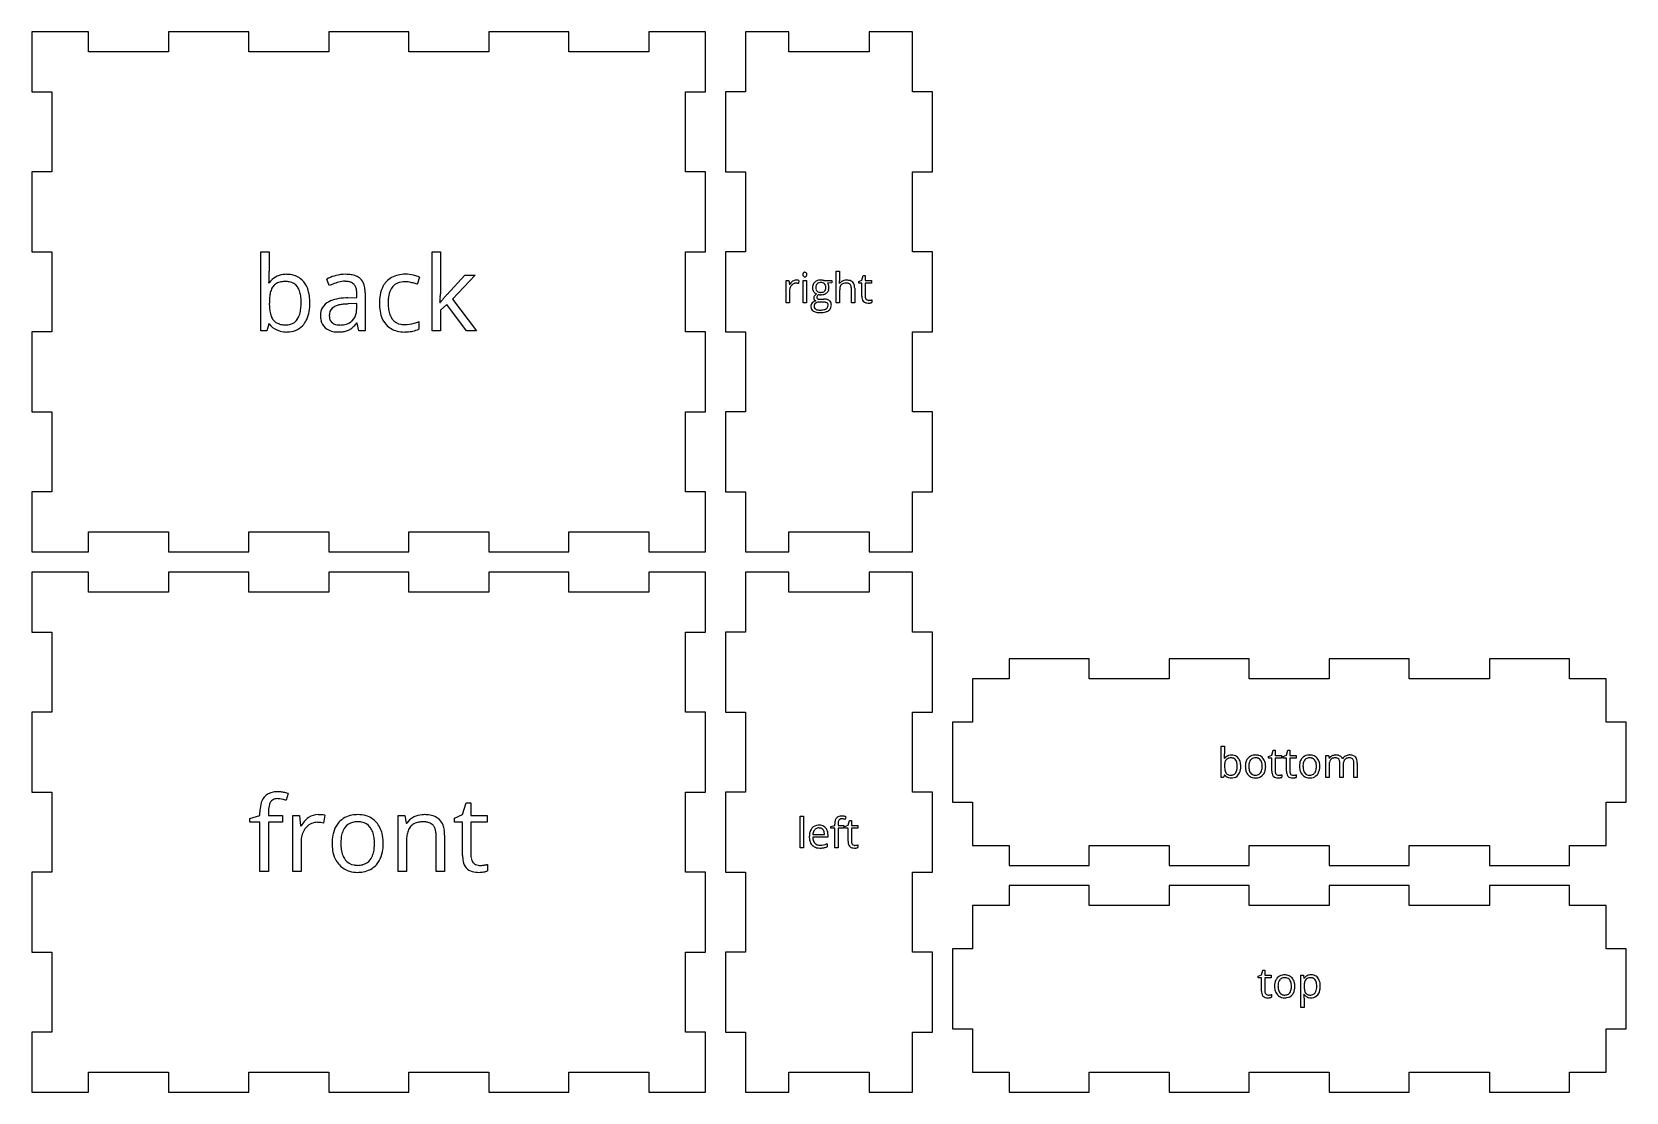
# Model space of a CAD drawing. Header units: millimetres. Extents: x 0 to 239, y 3 to 162.
import ezdxf

# ---------------------------------------------------------------- set-up
doc = ezdxf.new("R2010")
doc.units = ezdxf.units.MM

msp = doc.modelspace()

# ---------------------------------------------------------------- linework, layer by layer
at = {"layer": 'back_labelLayer'}
for p, q in [((34.33, 117.15), (34.33, 129)), ((34.33, 129), (35.59, 129)), ((35.59, 129), (35.59, 126.12)), ((59.99, 117.15), (59.99, 129)), ((59.99, 129), (61.24, 129)), ((61.24, 129), (61.24, 122.72)), ((35.53, 124.39), (35.59, 124.39)), ((44.59, 123.95), (44.2, 124.92)), ((58.13, 125.22), (57.74, 124.14)), ((62.24, 122.64), (64.93, 125.5)), ((66.44, 125.5), (63.05, 121.94)), ((64.93, 125.5), (66.44, 125.5)), ((47.31, 122.11), (48.73, 122.15)), ((48.73, 122.15), (48.73, 122.67)), ((49.96, 122.85), (49.96, 117.15)), ((63.05, 121.94), (66.67, 117.15)), ((48.69, 121.26), (47.43, 121.2)), ((48.69, 120.5), (48.69, 121.26)), ((61.18, 121.42), (61.24, 121.42)), ((62.19, 121.1), (61.24, 120.27)), ((61.24, 120.27), (61.24, 117.15)), ((65.14, 117.15), (62.19, 121.1)), ((35.24, 117.15), (34.33, 117.15)), ((35.5, 118.22), (35.24, 117.15)), ((35.59, 118.22), (35.5, 118.22)), ((48.77, 118.34), (48.71, 118.34)), ((49.02, 117.15), (48.77, 118.34)), ((49.96, 117.15), (49.02, 117.15)), ((58.01, 118.55), (58.01, 117.43)), ((61.24, 117.15), (59.99, 117.15)), ((66.67, 117.15), (65.14, 117.15))]:
    msp.add_line(p, q, dxfattribs=at)
for centre, radius, start, end in [((19.79, 125.63), 15.8, 355.4715, 355.6527), ((16.57, 125.85), 19.02, 355.7238, 358.1259), ((9.23, 126.1), 26.36, 358.1123, 0.0485), ((37.95, 122.74), 2.87, 95.1835, 145.1109), ((37.74, 122.35), 2.2, 100.4469, 119.6701), ((38, 121.02), 3.55, 89.5732, 100.7324), ((38.2, 121.32), 4.32, 89.8743, 96.8145), ((38.05, 121.65), 2.92, 78.6781, 90.375), ((38.25, 121.77), 3.86, 74.2393, 90.5624), ((38.3, 122.71), 1.84, 35.5408, 79.8011), ((38.51, 122.71), 2.89, 38.5631, 74.067), ((37.85, 122.2), 3.73, 16.4709, 38.4075), ((46.97, 119.79), 5.83, 106.3569, 118.335), ((47.47, 118.43), 6.21, 103.6227, 112.432), ((47.22, 119.02), 6.64, 104.5163, 106.5489), ((47.03, 119.78), 5.86, 90.0714, 104.6521), ((46.98, 120.48), 4.12, 90.4485, 103.7666), ((46.96, 121.47), 3.12, 83.6507, 90.1753), ((47.06, 120.3), 5.34, 81.568, 90.3249), ((47.09, 122.52), 2.07, 70.5716, 83.9929), ((47.36, 123.25), 1.28, 42.7296, 71.038), ((47.37, 122.31), 3.31, 68.2274, 81.7494), ((47.8, 123.38), 2.15, 47.8683, 68.2934), ((47.87, 123.52), 2, 19.2331, 46.6741), ((55.73, 122.21), 3.49, 138.655, 152.6854), ((55.55, 122.33), 3.27, 101.4913, 138.3134), ((55.69, 122.39), 2.12, 114.4266, 161.6633), ((55.89, 121.73), 2.8, 88.7194, 112.5668), ((55.95, 120.69), 4.96, 89.5892, 102.1788), ((55.95, 121.73), 2.8, 87.675, 89.9748), ((55.98, 119.94), 5.71, 77.7702, 89.9475), ((55.91, 120.91), 3.62, 81.691, 87.5079), ((55.68, 119.33), 5.22, 77.2999, 81.7345), ((55.37, 117.86), 6.72, 74.7802, 77.4497), ((55.67, 118.92), 5.63, 68.3294, 74.8831), ((55.87, 119.35), 6.31, 74.6797, 77.9578), ((56.45, 121.46), 4.12, 70.0946, 74.7386), ((57.01, 122.98), 2.5, 63.5034, 70.1862), ((57.27, 123.53), 1.89, 62.9288, 63.1875), ((42.41, 121.49), 6.81, 171.0668, 177.8457), ((39.59, 121.94), 3.96, 160.8927, 171.2334), ((37.9, 122.54), 2.16, 143.3382, 161.256), ((37.5, 122.81), 1.68, 120.1403, 142.4249), ((38.09, 122.56), 2.1, 32.7036, 35.5241), ((37.53, 122.23), 2.75, 15.778, 32.0151), ((35.71, 121.7), 4.64, 6.1649, 16.0396), ((32.9, 121.38), 7.47, 359.7681, 6.3095), ((35.95, 121.6), 5.71, 5.1339, 16.7973), ((33.56, 121.35), 8.12, 359.8779, 5.4093), ((46.55, 117.54), 4.48, 101.3568, 117.0799), ((48.3, 116.34), 8.47, 112.2122, 115.9641), ((47.43, 113.43), 8.68, 92.4696, 101.7065), ((47.68, 109.76), 12.35, 91.7164, 92.9095), ((47.24, 123.19), 1.41, 20.4094, 41.4479), ((46.47, 122.89), 2.24, 7.8273, 20.6042), ((45.09, 122.69), 3.63, 359.6933, 8.0036), ((46.7, 123.08), 3.24, 6.3379, 19.6815), ((44.98, 122.86), 4.98, 359.8027, 6.6584), ((59.08, 121.32), 6.98, 169.8979, 180.3689), ((56.65, 121.77), 4.51, 153.0875, 170.1051), ((60.4, 121.31), 6.99, 174.531, 180.1549), ((57.67, 121.61), 4.25, 160.1418, 175.1368), ((20.13, 124.3), 41.15, 356.033, 356.6442), ((36.45, 123.35), 24.81, 356.6325, 357.491), ((46.26, 122.92), 14.98, 357.5041, 358.3307), ((52.81, 122.73), 8.43, 358.274, 359.8927), ((71.34, 114.02), 12.52, 140.4331, 142.3366), ((76.53, 109.75), 19.25, 139.2799, 140.4703), ((82.54, 104.58), 27.17, 138.3418, 139.2877), ((45.34, 121.34), 9.74, 177.6177, 180.0425), ((43.95, 121.3), 8.36, 179.7763, 185.7075), ((40.66, 120.96), 5.05, 185.5925, 194.2051), ((38.55, 120.41), 2.87, 193.943, 208.0219), ((37.37, 120.5), 2.9, 326.7105, 343.6662), ((35.68, 121.02), 4.67, 343.4172, 353.6369), ((33.12, 121.32), 7.25, 353.4935, 0.2206), ((36.85, 120.85), 4.79, 335.8306, 350.8255), ((34.27, 121.29), 7.41, 350.6563, 0.338), ((45.45, 119.55), 2.19, 115.4905, 182.3568), ((46.59, 119.45), 2, 171.2122, 180.2058), ((45.95, 119.58), 1.35, 120.9734, 172.418), ((46.28, 119.08), 1.94, 113.5887, 121.6805), ((46.74, 117.96), 3.16, 102.7995, 113.2433), ((47.31, 115.55), 5.64, 96.3545, 102.9953), ((47.73, 111.92), 9.28, 91.8565, 96.4478), ((46.54, 120.21), 2.12, 314.1892, 347.427), ((45.48, 120.47), 3.21, 346.9178, 0.2824), ((44.69, 120.5), 4, 359.818, 0.001), ((59.75, 121.26), 7.65, 179.9388, 183.9815), ((57.69, 121.08), 5.58, 183.5914, 196.354), ((55.85, 120.52), 3.66, 196.0167, 221.1349), ((59.53, 121.25), 6.12, 179.7041, 188.0744), ((57.33, 120.93), 3.89, 187.9315, 200.3885), ((56.14, 120.49), 2.62, 200.4183, 216.6393), ((8.96, 125.06), 52.35, 356.0207, 356.0553), ((67.35, 117.1), 7.49, 142.3234, 144.7075), ((37.87, 119.85), 2.8, 215.585, 245.8362), ((37.69, 119.98), 1.91, 208.5537, 217.5605), ((37.62, 119.95), 1.83, 218.1691, 253.8047), ((38.08, 120.35), 3.34, 245.9802, 255.5456), ((37.96, 121), 2.94, 253.1382, 266.8483), ((38.19, 120.83), 3.84, 255.7755, 270.3185), ((38.06, 122.12), 4.07, 266.3776, 270.051), ((38.09, 120.58), 2.52, 269.3869, 285.8631), ((38.42, 120), 2.99, 274.064, 321.4081), ((38.28, 119.9), 1.82, 286.0163, 326.8497), ((37.99, 120.36), 3.55, 321.3162, 335.5436), ((46.45, 119.43), 3.18, 179.5457, 192.6949), ((45.37, 119.17), 2.08, 192.0828, 227.4521), ((45.43, 119.25), 2.18, 227.7689, 237.805), ((45.62, 119.59), 2.56, 238.3273, 258.9184), ((46.4, 119.43), 1.81, 179.5266, 192.7787), ((45.78, 119.28), 1.18, 192.3265, 222.058), ((45.74, 119.25), 1.13, 222.5805, 229.2548), ((45.89, 119.45), 1.38, 229.7837, 254.2724), ((46.1, 120.13), 2.09, 253.9397, 266.4534), ((46.16, 120.89), 2.84, 266.0783, 270.059), ((46.19, 121.52), 3.48, 269.5792, 282.0414), ((46.29, 119.95), 2.92, 281.2979, 293.7314), ((46.45, 120.4), 2.33, 281.7121, 306.4594), ((46.5, 119.4), 2.33, 294.3932, 304.7372), ((46.56, 120.21), 2.11, 306.9881, 313.856), ((45.88, 120.28), 3.41, 304.8486, 314.8531), ((44.6, 121.59), 5.24, 314.7445, 321.7072), ((55.48, 120.25), 3.2, 221.7976, 256.8021), ((55.64, 120.13), 2.01, 216.9695, 261.3103), ((55.86, 121.72), 4.73, 256.4244, 270.489), ((55.86, 121.16), 3.06, 260.1359, 270.2692), ((55.85, 123.4), 5.29, 270.2658, 286.2891), ((56.01, 122.31), 5.3, 272.5981, 282.1878), ((56.38, 120.64), 3.6, 282.0344, 296.9455), ((55.52, 124.6), 6.54, 286.0461, 292.3654), ((38.22, 121.29), 4.29, 269.9226, 275.5481), ((45.89, 120.88), 3.88, 258.672, 270.4047), ((45.92, 122.69), 5.69, 269.9539, 273.1491), ((46.01, 121.3), 4.3, 272.9335, 281.4139), ((55.9, 123.93), 6.93, 269.9655, 272.8643)]:
    msp.add_arc(centre, radius, start, end, dxfattribs=at)
at = {"layer": 'back_outsideCutPath'}
for p, q in [((0, 162), (0, 153)), ((8.5, 162), (0, 162)), ((8.5, 159), (8.5, 162)), ((32.5, 162), (20.5, 162)), ((20.5, 162), (20.5, 159)), ((32.5, 159), (32.5, 162)), ((56.5, 162), (44.5, 162)), ((44.5, 162), (44.5, 159)), ((56.5, 159), (56.5, 162)), ((80.5, 162), (68.5, 162)), ((68.5, 162), (68.5, 159)), ((80.5, 159), (80.5, 162)), ((101, 162), (92.5, 162)), ((92.5, 162), (92.5, 159)), ((101, 153), (101, 162)), ((20.5, 159), (8.5, 159)), ((44.5, 159), (32.5, 159)), ((68.5, 159), (56.5, 159)), ((92.5, 159), (80.5, 159)), ((0, 153), (3, 153)), ((3, 153), (3, 141)), ((98, 141), (98, 153)), ((98, 153), (101, 153)), ((3, 141), (0, 141)), ((0, 141), (0, 129)), ((101, 141), (98, 141)), ((101, 129), (101, 141)), ((0, 129), (3, 129)), ((3, 129), (3, 117)), ((98, 117), (98, 129)), ((98, 129), (101, 129)), ((3, 117), (0, 117)), ((0, 117), (0, 105)), ((101, 117), (98, 117)), ((101, 105), (101, 117)), ((0, 105), (3, 105)), ((3, 105), (3, 93)), ((98, 93), (98, 105)), ((98, 105), (101, 105)), ((3, 93), (0, 93)), ((0, 93), (0, 84)), ((101, 93), (98, 93)), ((101, 84), (101, 93)), ((8.5, 84), (8.5, 87)), ((8.5, 87), (20.5, 87)), ((20.5, 87), (20.5, 84)), ((32.5, 84), (32.5, 87)), ((32.5, 87), (44.5, 87)), ((44.5, 87), (44.5, 84)), ((56.5, 84), (56.5, 87)), ((56.5, 87), (68.5, 87)), ((68.5, 87), (68.5, 84)), ((80.5, 84), (80.5, 87)), ((80.5, 87), (92.5, 87)), ((92.5, 87), (92.5, 84)), ((0, 84), (8.5, 84)), ((20.5, 84), (32.5, 84)), ((44.5, 84), (56.5, 84)), ((68.5, 84), (80.5, 84)), ((92.5, 84), (101, 84))]:
    msp.add_line(p, q, dxfattribs=at)
at = {"layer": 'bottom_labelLayer'}
for p, q in [((178.3, 50.18), (178.3, 54.89)), ((178.3, 54.89), (178.8, 54.89)), ((178.78, 53.05), (178.8, 53.05)), ((178.8, 54.89), (178.8, 53.74)), ((185.41, 53.34), (185.88, 53.55)), ((185.41, 53.1), (185.41, 53.34)), ((185.88, 53.1), (185.41, 53.1)), ((185.88, 53.55), (186.09, 54.26)), ((185.88, 51.13), (185.88, 53.1)), ((186.09, 54.26), (186.38, 54.26)), ((186.38, 54.26), (186.38, 53.49)), ((186.38, 53.49), (187.35, 53.49)), ((187.35, 53.1), (186.38, 53.1)), ((186.38, 53.1), (186.38, 51.15)), ((187.35, 53.49), (187.35, 53.1)), ((187.59, 53.34), (188.07, 53.55)), ((187.59, 53.1), (187.59, 53.34)), ((188.07, 53.1), (187.59, 53.1)), ((188.07, 53.55), (188.28, 54.26)), ((188.07, 51.13), (188.07, 53.1)), ((188.28, 54.26), (188.57, 54.26)), ((188.57, 54.26), (188.57, 53.49)), ((188.57, 53.49), (189.54, 53.49)), ((189.54, 53.1), (188.57, 53.1)), ((188.57, 53.1), (188.57, 51.15)), ((189.54, 53.49), (189.54, 53.1)), ((193.97, 50.18), (193.97, 53.49)), ((193.97, 53.49), (194.38, 53.49)), ((194.38, 53.49), (194.46, 53.04)), ((194.46, 53.04), (194.48, 53.04)), ((196.48, 52.99), (196.5, 52.99)), ((178.77, 50.6), (178.66, 50.18)), ((178.8, 50.6), (178.77, 50.6)), ((187.37, 50.59), (187.37, 50.21)), ((189.56, 50.59), (189.56, 50.21)), ((194.47, 51.92), (194.47, 50.18)), ((196.08, 50.18), (196.08, 52.33)), ((196.58, 52.03), (196.58, 50.18)), ((198.2, 50.18), (198.2, 52.33)), ((198.7, 52.34), (198.7, 50.18)), ((178.66, 50.18), (178.3, 50.18)), ((194.47, 50.18), (193.97, 50.18)), ((196.58, 50.18), (196.08, 50.18)), ((198.7, 50.18), (198.2, 50.18))]:
    msp.add_line(p, q, dxfattribs=at)
for centre, radius, start, end in [((171.24, 53.63), 7.56, 355.7239, 358.1259), ((172.54, 53.55), 6.26, 355.4714, 355.6531), ((168.33, 53.73), 10.48, 358.1123, 0.0484), ((179.74, 52.4), 1.14, 95.1835, 145.1109), ((180.39, 52.08), 1.57, 160.8926, 171.2335), ((179.72, 52.32), 0.86, 143.3382, 161.256), ((179.56, 52.42), 0.668, 120.1403, 142.4249), ((179.66, 52.24), 0.874, 100.4469, 119.6701), ((179.76, 51.71), 1.41, 89.5731, 100.7324), ((179.84, 51.83), 1.72, 89.8744, 96.8146), ((179.78, 51.96), 1.16, 78.6782, 90.375), ((179.86, 52.01), 1.54, 74.2393, 90.5624), ((179.88, 52.38), 0.733, 35.5408, 79.8011), ((179.96, 52.38), 1.15, 38.5631, 74.0671), ((179.8, 52.32), 0.833, 32.7028, 35.5249), ((179.57, 52.2), 1.09, 15.7779, 32.0152), ((179.7, 52.18), 1.48, 16.4709, 38.4075), ((178.95, 51.94), 2.27, 5.1339, 16.7973), ((183.64, 52.03), 1.71, 150.7112, 169.4696), ((183.36, 52.18), 1.39, 138.176, 150.2287), ((183.31, 52.21), 1.33, 99.1759, 137.9833), ((183.52, 52.18), 1.04, 142.9026, 162.375), ((183.32, 52.31), 0.8, 103.4685, 142.3119), ((183.44, 51.6), 1.95, 89.7326, 100.076), ((183.42, 51.93), 1.2, 89.4806, 103.8805), ((183.44, 51.86), 1.27, 79.3453, 90.3175), ((183.46, 51.87), 1.69, 73.5222, 90.5692), ((183.54, 52.29), 0.827, 37.9578, 80.4006), ((183.56, 52.22), 1.32, 41.1446, 73.2134), ((183.37, 52.17), 1.03, 20.0257, 37.4351), ((183.37, 52.06), 1.56, 13.5014, 41.0704), ((191.76, 52.03), 1.71, 150.7112, 169.4696), ((191.48, 52.18), 1.39, 138.176, 150.2287), ((191.43, 52.21), 1.33, 99.1759, 137.9833), ((191.64, 52.18), 1.04, 142.9026, 162.375), ((191.44, 52.31), 0.8, 103.4685, 142.3119), ((191.56, 51.6), 1.95, 89.7326, 100.076), ((191.54, 51.93), 1.2, 89.4806, 103.8805), ((191.56, 51.86), 1.27, 79.3453, 90.3175), ((191.59, 51.87), 1.69, 73.5222, 90.5692), ((191.66, 52.29), 0.827, 37.9578, 80.4006), ((191.69, 52.22), 1.32, 41.1446, 73.2134), ((191.49, 52.17), 1.03, 20.0257, 37.4351), ((191.5, 52.06), 1.56, 13.5014, 41.0704), ((195.33, 52.54), 0.988, 117.121, 149.5423), ((195.98, 52.12), 1.49, 161.0235, 171.4469), ((195.36, 52.34), 0.843, 143.077, 161.3914), ((195.21, 52.44), 0.659, 123.7021, 142.3022), ((195.28, 52.33), 0.789, 101.1546, 123.0655), ((195.43, 52.36), 1.19, 93.8343, 117.5072), ((195.37, 51.88), 1.25, 89.5573, 101.4832), ((195.46, 52.11), 1.44, 89.9661, 94.2831), ((195.38, 51.95), 1.18, 85.5238, 90.0795), ((195.48, 51.91), 1.65, 77.5572, 90.5513), ((195.42, 52.29), 0.834, 72.3602, 85.9562), ((195.51, 52.58), 0.527, 41.0611, 72.8994), ((195.63, 52.57), 0.971, 52.7027, 78.0053), ((195.45, 52.54), 0.607, 20.7071, 40.0218), ((195.14, 52.42), 0.931, 7.9865, 20.795), ((195.69, 52.67), 0.858, 22.2098, 51.497), ((197.41, 52.47), 1.05, 119.4042, 150.1829), ((197.95, 52.16), 1.36, 160.8731, 172.5273), ((197.45, 52.33), 0.83, 140.9765, 161.1699), ((197.32, 52.43), 0.665, 122.3598, 140.2883), ((197.53, 52.29), 1.26, 118.2579, 120.0633), ((197.53, 52.28), 1.27, 95.8635, 117.9693), ((197.39, 52.3), 0.817, 101.0032, 121.784), ((197.49, 51.83), 1.29, 89.5621, 101.2962), ((197.57, 51.97), 1.59, 89.9198, 96.2618), ((197.5, 51.96), 1.17, 85.8145, 90.0685), ((197.59, 51.81), 1.75, 79.9361, 90.3804), ((197.53, 52.29), 0.834, 72.6396, 86.2568), ((197.63, 52.58), 0.529, 41.0409, 73.1792), ((197.7, 52.44), 1.11, 62.9724, 80.1665), ((197.56, 52.54), 0.607, 20.7071, 40.0218), ((197.26, 52.42), 0.931, 7.9865, 20.795), ((197.83, 52.69), 0.828, 44.229, 62.6229), ((197.79, 52.67), 0.865, 19.5612, 43.3161), ((197.26, 52.47), 1.43, 7.5042, 19.9645), ((196.39, 52.35), 2.3, 359.7107, 7.6907), ((182.68, 51.84), 3.87, 177.6177, 180.0425), ((182.13, 51.82), 3.32, 179.7763, 185.7076), ((179.71, 51.25), 1.11, 215.585, 245.8362), ((181.51, 51.9), 2.71, 171.0668, 177.8457), ((180.82, 51.69), 2.01, 185.5924, 194.2051), ((179.98, 51.47), 1.14, 193.9431, 208.0219), ((179.64, 51.3), 0.758, 208.5536, 217.5605), ((179.61, 51.29), 0.729, 218.169, 253.8047), ((179.79, 51.45), 1.33, 245.9802, 255.5456), ((179.74, 51.7), 1.17, 253.1382, 266.8483), ((179.78, 52.15), 1.62, 266.3776, 270.0509), ((179.79, 51.54), 1, 269.3869, 285.8631), ((179.93, 51.31), 1.19, 274.064, 321.4081), ((179.87, 51.27), 0.723, 286.0163, 326.8497), ((179.51, 51.51), 1.15, 326.7105, 343.6662), ((178.85, 51.98), 1.84, 6.1648, 16.0397), ((178.84, 51.71), 1.86, 343.4172, 353.6369), ((177.73, 51.86), 2.97, 359.7681, 6.3095), ((177.82, 51.83), 2.88, 353.4935, 0.2205), ((179.75, 51.45), 1.41, 321.3161, 335.5437), ((179.3, 51.64), 1.9, 335.8306, 350.8255), ((178.28, 51.82), 2.95, 350.6563, 0.3381), ((178, 51.84), 3.23, 359.8779, 5.4094), ((184.52, 51.85), 2.61, 169.2443, 180.3881), ((184.43, 51.83), 2.51, 179.7745, 189.0933), ((183.78, 51.72), 1.86, 188.9103, 205.3171), ((183.59, 51.64), 1.65, 205.6561, 208.4462), ((183.34, 51.49), 1.36, 207.7947, 238.6758), ((185.09, 51.85), 2.66, 173.0086, 180.2464), ((184.98, 51.82), 2.54, 179.706, 187.9161), ((184.13, 51.97), 1.69, 162.0653, 173.1675), ((184.05, 51.69), 1.6, 187.7639, 200.0977), ((183.53, 51.5), 1.05, 200.0846, 216.9132), ((183.36, 51.52), 1.4, 238.8115, 253.2429), ((183.35, 51.37), 0.824, 217.3009, 261.7099), ((183.43, 51.78), 1.25, 260.5032, 270.2477), ((183.45, 51.7), 1.17, 269.4482, 284.7256), ((183.54, 51.36), 0.812, 284.5662, 322.6334), ((183.56, 51.47), 1.34, 278.8959, 317.9979), ((183.33, 51.52), 1.08, 323.009, 342.639), ((182.85, 51.98), 1.58, 7.744, 20.069), ((182.71, 51.72), 1.73, 342.3615, 353.7538), ((181.94, 51.85), 2.51, 359.7076, 7.8973), ((181.8, 51.83), 2.65, 353.5363, 0.2014), ((183.51, 51.51), 1.4, 318.144, 329.7567), ((183.24, 51.65), 1.7, 330.2507, 349.4116), ((182.64, 51.87), 2.32, 1.1278, 13.88), ((182.37, 51.82), 2.6, 349.1762, 0.3863), ((182.01, 51.84), 2.95, 359.9919, 1.542), ((187.46, 51.11), 1.58, 179.3551, 192.8478), ((186.67, 50.9), 0.76, 190.3818, 253.8772), ((187.4, 51.14), 1.01, 179.6417, 189.7505), ((187.04, 51.08), 0.649, 189.548, 205.7873), ((186.89, 51.01), 0.487, 206.1294, 221.4084), ((186.88, 51), 0.467, 221.5949, 262.3505), ((186.91, 51.2), 0.672, 261.3265, 270.1914), ((186.92, 52.18), 1.65, 269.8804, 278.3028), ((186.94, 52.05), 1.52, 278.4155, 279.0077), ((186.75, 53.23), 2.72, 278.9588, 280.5106), ((186.93, 52.29), 1.76, 280.4848, 282.6268), ((187.08, 51.6), 1.05, 282.5879, 285.5794), ((187.16, 50.65), 0.494, 287.9888, 295.3048), ((187.16, 51.32), 0.76, 285.7259, 286.2542), ((189.65, 51.11), 1.58, 179.3551, 192.8478), ((188.86, 50.9), 0.76, 190.3818, 253.8772), ((189.58, 51.14), 1.01, 179.6417, 189.7505), ((189.23, 51.08), 0.649, 189.548, 205.7873), ((189.08, 51.01), 0.487, 206.1294, 221.4084), ((189.06, 51), 0.467, 221.5949, 262.3505), ((189.1, 51.2), 0.672, 261.3265, 270.1914), ((189.11, 52.18), 1.65, 269.8804, 278.3028), ((189.12, 52.05), 1.52, 278.4155, 279.0077), ((188.94, 53.23), 2.72, 278.9588, 280.5106), ((189.12, 52.29), 1.76, 280.4848, 282.6268), ((189.27, 51.6), 1.05, 282.5879, 285.5794), ((189.35, 50.65), 0.494, 287.9888, 295.3048), ((189.35, 51.32), 0.76, 285.7259, 286.2542), ((192.65, 51.85), 2.61, 169.2443, 180.3881), ((192.55, 51.83), 2.51, 179.7745, 189.0933), ((191.91, 51.72), 1.86, 188.9103, 205.3171), ((191.71, 51.64), 1.65, 205.6561, 208.4462), ((191.47, 51.49), 1.36, 207.7947, 238.6758), ((193.21, 51.85), 2.66, 173.0086, 180.2464), ((193.1, 51.82), 2.54, 179.706, 187.9161), ((192.25, 51.97), 1.69, 162.0653, 173.1675), ((192.17, 51.69), 1.6, 187.7639, 200.0977), ((191.66, 51.5), 1.05, 200.0846, 216.9132), ((191.48, 51.52), 1.4, 238.8115, 253.2429), ((191.47, 51.37), 0.824, 217.3009, 261.7099), ((191.56, 51.78), 1.25, 260.5032, 270.2477), ((191.57, 51.7), 1.17, 269.4482, 284.7256), ((191.66, 51.36), 0.812, 284.5662, 322.6334), ((191.68, 51.47), 1.34, 278.8959, 317.9979), ((191.45, 51.52), 1.08, 323.009, 342.639), ((190.98, 51.98), 1.58, 7.744, 20.069), ((190.83, 51.72), 1.73, 342.3615, 353.7538), ((190.06, 51.85), 2.51, 359.7076, 7.8973), ((189.92, 51.83), 2.65, 353.5363, 0.2014), ((191.63, 51.51), 1.4, 318.144, 329.7567), ((191.36, 51.65), 1.7, 330.2507, 349.4116), ((190.77, 51.87), 2.32, 1.1278, 13.88), ((190.49, 51.82), 2.6, 349.1762, 0.3863), ((190.14, 51.84), 2.95, 359.9919, 1.542), ((197, 51.96), 2.53, 171.3043, 178.3501), ((197.97, 51.92), 3.5, 178.0977, 180.0253), ((194.6, 52.34), 1.48, 359.6948, 8.1472), ((198.79, 52.04), 2.21, 172.3776, 180.1829), ((199.35, 52.03), 2.77, 179.8933, 180.0001), ((196.71, 52.34), 1.48, 359.6948, 8.1472), ((179.84, 51.64), 1.52, 255.7756, 270.3185), ((179.85, 51.82), 1.7, 269.9226, 275.5481), ((183.41, 51.73), 1.61, 253.5437, 270.4183), ((183.43, 52.07), 1.95, 269.7503, 279.8033), ((186.82, 51.43), 1.31, 253.7848, 270.8852), ((186.84, 51.4), 1.29, 270.0032, 270.7614), ((186.84, 51.68), 1.57, 270.8932, 275.5485), ((186.78, 52.29), 2.18, 275.5262, 279.2939), ((186.83, 51.99), 1.88, 279.1859, 280.115), ((186.91, 51.54), 1.41, 280.0071, 283.3736), ((187.04, 51.01), 0.874, 283.307, 288.1198), ((189.01, 51.43), 1.31, 253.7848, 270.8852), ((189.03, 51.4), 1.29, 270.0032, 270.7614), ((189.03, 51.68), 1.57, 270.8932, 275.5485), ((188.97, 52.29), 2.18, 275.5262, 279.2939), ((189.02, 51.99), 1.88, 279.1859, 280.115), ((189.1, 51.54), 1.41, 280.0071, 283.3736), ((189.23, 51.01), 0.874, 283.307, 288.1198), ((191.54, 51.73), 1.61, 253.5437, 270.4183), ((191.56, 52.07), 1.95, 269.7503, 279.8033)]:
    msp.add_arc(centre, radius, start, end, dxfattribs=at)
at = {"layer": 'bottom_outsideCutPath'}
for p, q in [((158.5, 68), (146.5, 68)), ((146.5, 68), (146.5, 65)), ((158.5, 65), (158.5, 68)), ((182.5, 68), (170.5, 68)), ((170.5, 68), (170.5, 65)), ((182.5, 65), (182.5, 68)), ((206.5, 68), (194.5, 68)), ((194.5, 68), (194.5, 65)), ((206.5, 65), (206.5, 68)), ((230.5, 68), (218.5, 68)), ((218.5, 68), (218.5, 65)), ((230.5, 65), (230.5, 68)), ((141, 65), (141, 58.5)), ((146.5, 65), (141, 65)), ((170.5, 65), (158.5, 65)), ((194.5, 65), (182.5, 65)), ((218.5, 65), (206.5, 65)), ((236, 65), (230.5, 65)), ((236, 58.5), (236, 65)), ((141, 58.5), (138, 58.5)), ((138, 58.5), (138, 46.5)), ((239, 58.5), (236, 58.5)), ((239, 46.5), (239, 58.5)), ((138, 46.5), (141, 46.5)), ((141, 46.5), (141, 40)), ((236, 40), (236, 46.5)), ((236, 46.5), (239, 46.5)), ((141, 40), (146.5, 40)), ((146.5, 40), (146.5, 37)), ((158.5, 37), (158.5, 40)), ((158.5, 40), (170.5, 40)), ((170.5, 40), (170.5, 37)), ((182.5, 37), (182.5, 40)), ((182.5, 40), (194.5, 40)), ((194.5, 40), (194.5, 37)), ((206.5, 37), (206.5, 40)), ((206.5, 40), (218.5, 40)), ((218.5, 40), (218.5, 37)), ((230.5, 37), (230.5, 40)), ((230.5, 40), (236, 40)), ((146.5, 37), (158.5, 37)), ((170.5, 37), (182.5, 37)), ((194.5, 37), (206.5, 37)), ((218.5, 37), (230.5, 37))]:
    msp.add_line(p, q, dxfattribs=at)
at = {"layer": 'front_labelLayer'}
for p, q in [((38.43, 47.78), (38.1, 46.76)), ((64.56, 44.61), (65.09, 46.39)), ((65.09, 46.39), (65.82, 46.39)), ((65.82, 46.39), (65.82, 44.46)), ((32.69, 44.05), (34.19, 44.5)), ((32.69, 43.47), (32.69, 44.05)), ((34.19, 43.47), (32.69, 43.47)), ((34.19, 44.5), (34.19, 44.97)), ((34.19, 36.11), (34.19, 43.47)), ((35.45, 45), (35.45, 44.46)), ((35.45, 44.46), (37.58, 44.46)), ((37.58, 43.47), (35.45, 43.47)), ((35.45, 43.47), (35.45, 36.11)), ((37.58, 44.46), (37.58, 43.47)), ((39.1, 36.11), (39.1, 44.46)), ((39.1, 44.46), (40.14, 44.46)), ((40.14, 44.46), (40.29, 42.91)), ((43.91, 44.52), (43.73, 43.34)), ((54.89, 36.11), (54.89, 44.46)), ((54.89, 44.46), (55.92, 44.46)), ((55.92, 44.46), (56.13, 43.31)), ((56.13, 43.31), (56.19, 43.31)), ((63.36, 44.08), (64.56, 44.61)), ((63.36, 43.47), (63.36, 44.08)), ((64.56, 43.47), (63.36, 43.47)), ((64.56, 38.51), (64.56, 43.47)), ((65.82, 44.46), (68.24, 44.46)), ((68.24, 43.47), (65.82, 43.47)), ((65.82, 43.47), (65.82, 38.56)), ((68.24, 44.46), (68.24, 43.47)), ((40.29, 42.91), (40.35, 42.91)), ((60.6, 36.11), (60.6, 41.51)), ((61.87, 41.55), (61.87, 36.11)), ((40.37, 40.59), (40.37, 36.11)), ((56.16, 40.49), (56.16, 36.11)), ((35.45, 36.11), (34.19, 36.11)), ((40.37, 36.11), (39.1, 36.11)), ((56.16, 36.11), (54.89, 36.11)), ((61.87, 36.11), (60.6, 36.11)), ((68.31, 37.15), (68.31, 36.18))]:
    msp.add_line(p, q, dxfattribs=at)
for centre, radius, start, end in [((36.51, 45.79), 2.22, 98.2552, 139.6203), ((36.85, 44.2), 3.84, 89.6697, 99.9314), ((36.86, 43.97), 4.07, 81.5641, 89.7017), ((36.57, 41.98), 6.09, 75.974, 81.6565), ((36.08, 39.94), 8.19, 73.2964, 76.0946), ((39.31, 45.03), 5.12, 167.5776, 180.6587), ((36.9, 45.59), 2.65, 141.7434, 168.2322), ((39.79, 45.07), 4.33, 171.6527, 178.4384), ((38.06, 45.33), 2.58, 161.8437, 171.7847), ((36.99, 45.69), 1.46, 145.0688, 162.1802), ((36.68, 45.89), 1.1, 102.7677, 144.338), ((36.84, 45.3), 1.71, 89.4859, 103.4198), ((36.84, 44.28), 2.72, 83.0761, 89.7927), ((36.68, 42.95), 4.06, 76.5183, 83.0217), ((36.2, 40.93), 6.14, 71.9613, 76.5918), ((41.42, 45), 5.97, 178.1973, 180.0231), ((44.07, 40.81), 4.27, 139.4139, 150.6033), ((43.3, 41.47), 3.26, 124.2322, 139.4161), ((42.8, 41.27), 2.19, 89.6335, 137.0881), ((42.9, 42.09), 2.52, 89.6797, 124.4406), ((42.82, 40.49), 2.97, 87.3438, 89.9659), ((42.92, 38.8), 5.8, 84.9923, 90.1281), ((42.76, 39.58), 3.88, 81.5885, 87.1917), ((42.52, 37.91), 5.57, 77.4454, 81.6361), ((43.06, 40.37), 4.24, 78.4892, 85.0266), ((48.63, 41.14), 3.49, 138.176, 150.2287), ((48.51, 41.23), 3.34, 99.1759, 137.9833), ((48.54, 41.49), 2.01, 103.4685, 142.3119), ((48.84, 39.7), 4.91, 89.7326, 100.076), ((48.79, 40.53), 3.01, 89.4806, 103.8805), ((48.84, 40.35), 3.19, 79.3454, 90.3175), ((48.9, 40.36), 4.25, 73.5223, 90.5692), ((49.08, 41.43), 2.08, 37.9578, 80.4006), ((49.15, 41.27), 3.31, 41.1446, 73.2134), ((48.67, 40.86), 3.94, 13.5014, 41.0704), ((58.35, 41.94), 2.56, 116.9443, 147.6526), ((58.11, 41.66), 1.78, 118.5439, 139.1927), ((58.62, 41.5), 3.08, 115.8072, 117.6067), ((58.39, 41.13), 2.38, 100.1176, 118.1603), ((58.75, 41.18), 3.42, 94.3227, 115.5454), ((58.66, 39.71), 3.83, 89.5933, 100.3718), ((58.83, 40.47), 4.14, 89.9579, 94.7109), ((58.69, 40.18), 3.35, 84.0198, 90.151), ((58.87, 39.62), 4.99, 80.5585, 90.3538), ((58.82, 41.26), 2.27, 71.0828, 84.3691), ((59.1, 42.05), 1.43, 43.3791, 71.5386), ((59.18, 41.42), 3.16, 65.1094, 80.7638), ((59.03, 42.02), 1.5, 22.7025, 42.342), ((59.54, 42.23), 2.27, 46.5585, 64.8782), ((59.57, 42.32), 2.19, 19.3849, 45.5997), ((58.31, 41.84), 3.55, 6.9634, 19.8363), ((44.2, 40.59), 3.84, 173.6908, 180.0882), ((43.26, 40.74), 2.89, 138.9576, 174.5422), ((43.34, 40.66), 3, 135.6208, 138.8378), ((51.57, 40.33), 6.57, 169.2443, 180.3881), ((49.34, 40.78), 4.29, 150.7112, 169.4695), ((53, 40.32), 6.68, 173.0086, 180.2464), ((50.58, 40.63), 4.25, 162.0653, 173.1675), ((49.03, 41.14), 2.61, 142.9026, 162.375), ((48.65, 41.13), 2.6, 20.0257, 37.435), ((47.37, 40.65), 3.97, 7.744, 20.069), ((45.06, 40.32), 6.31, 359.7076, 7.8973), ((46.84, 40.38), 5.84, 1.1277, 13.88), ((62.13, 40.59), 5.97, 171.1766, 178.3218), ((64.26, 40.49), 8.1, 178.081, 180.0236), ((59.79, 40.96), 3.6, 159.9534, 171.3801), ((58.35, 41.5), 2.07, 140.1519, 160.3146), ((58.35, 41.74), 2.23, 8.4931, 22.658), ((57.03, 41.53), 3.57, 359.6714, 8.6877), ((56.35, 41.58), 5.52, 359.7631, 7.2116), ((51.33, 40.27), 6.33, 179.7745, 189.0933), ((49.7, 39.99), 4.68, 188.9102, 205.3171), ((52.72, 40.26), 6.4, 179.706, 187.9161), ((50.37, 39.92), 4.03, 187.7639, 200.0977), ((49.08, 39.45), 2.65, 200.0846, 216.9132), ((48.55, 39.48), 2.71, 323.0089, 342.639), ((47, 39.99), 4.35, 342.3616, 353.7538), ((44.7, 40.27), 6.66, 353.5363, 0.2014), ((48.34, 39.81), 4.29, 330.2507, 349.4117), ((46.14, 40.25), 6.53, 349.1762, 0.3863), ((45.25, 40.29), 7.42, 359.9919, 1.542), ((68.53, 38.46), 3.97, 179.3551, 192.8477), ((68.37, 38.55), 2.55, 179.6417, 189.7506), ((49.22, 39.79), 4.16, 205.656, 208.446), ((48.6, 39.41), 3.42, 207.7947, 238.6758), ((48.64, 39.49), 3.52, 238.8116, 253.2428), ((48.6, 39.11), 2.07, 217.3009, 261.7099), ((48.78, 40.02), 4.06, 253.5437, 270.4182), ((48.82, 40.16), 3.14, 260.5033, 270.2477), ((48.83, 40.87), 4.91, 269.7503, 279.8033), ((48.86, 39.95), 2.94, 269.4482, 284.7256), ((49.1, 39.09), 2.04, 284.5662, 322.6334), ((49.14, 39.36), 3.37, 278.8959, 317.9979), ((49.02, 39.46), 3.53, 318.144, 329.7566), ((66.54, 37.92), 1.91, 190.3818, 253.8772), ((67.47, 38.38), 1.63, 189.5479, 205.7874), ((67.1, 38.21), 1.23, 206.1295, 221.4084), ((66.93, 39.26), 3.3, 253.7848, 270.8853), ((67.06, 38.18), 1.17, 221.5949, 262.3505), ((67.16, 38.69), 1.69, 261.3267, 270.1913), ((66.98, 39.2), 3.24, 270.0032, 270.7607), ((66.96, 39.9), 3.94, 270.8932, 275.5484), ((67.17, 41.15), 4.15, 269.8803, 278.3029), ((66.81, 41.43), 5.48, 275.5261, 279.294), ((66.94, 40.69), 4.73, 279.1864, 280.1144), ((67.21, 40.83), 3.82, 278.4153, 279.0084), ((67.16, 39.54), 3.56, 280.0071, 283.3734), ((66.74, 43.81), 6.84, 278.959, 280.5105), ((67.47, 38.22), 2.2, 283.307, 288.1197), ((67.19, 41.42), 4.42, 280.4848, 282.6269), ((67.58, 39.69), 2.64, 282.5877, 285.5794), ((67.77, 37.31), 1.24, 287.9888, 295.3048), ((67.77, 38.97), 1.9, 285.724, 286.257)]:
    msp.add_arc(centre, radius, start, end, dxfattribs=at)
at = {"layer": 'front_outsideCutPath'}
for p, q in [((0, 81), (0, 72)), ((8.5, 81), (0, 81)), ((8.5, 78), (8.5, 81)), ((32.5, 81), (20.5, 81)), ((20.5, 81), (20.5, 78)), ((32.5, 78), (32.5, 81)), ((56.5, 81), (44.5, 81)), ((44.5, 81), (44.5, 78)), ((56.5, 78), (56.5, 81)), ((80.5, 81), (68.5, 81)), ((68.5, 81), (68.5, 78)), ((80.5, 78), (80.5, 81)), ((101, 81), (92.5, 81)), ((92.5, 81), (92.5, 78)), ((101, 72), (101, 81)), ((20.5, 78), (8.5, 78)), ((44.5, 78), (32.5, 78)), ((68.5, 78), (56.5, 78)), ((92.5, 78), (80.5, 78)), ((0, 72), (3, 72)), ((3, 72), (3, 60)), ((98, 60), (98, 72)), ((98, 72), (101, 72)), ((3, 60), (0, 60)), ((0, 60), (0, 48)), ((101, 60), (98, 60)), ((101, 48), (101, 60)), ((0, 48), (3, 48)), ((3, 48), (3, 36)), ((98, 36), (98, 48)), ((98, 48), (101, 48)), ((3, 36), (0, 36)), ((0, 36), (0, 24)), ((101, 36), (98, 36)), ((101, 24), (101, 36)), ((0, 24), (3, 24)), ((3, 24), (3, 12)), ((98, 12), (98, 24)), ((98, 24), (101, 24)), ((3, 12), (0, 12)), ((0, 12), (0, 3)), ((101, 12), (98, 12)), ((101, 3), (101, 12)), ((8.5, 3), (8.5, 6)), ((8.5, 6), (20.5, 6)), ((20.5, 6), (20.5, 3)), ((32.5, 3), (32.5, 6)), ((32.5, 6), (44.5, 6)), ((44.5, 6), (44.5, 3)), ((56.5, 3), (56.5, 6)), ((56.5, 6), (68.5, 6)), ((68.5, 6), (68.5, 3)), ((80.5, 3), (80.5, 6)), ((80.5, 6), (92.5, 6)), ((92.5, 6), (92.5, 3)), ((0, 3), (8.5, 3)), ((20.5, 3), (32.5, 3)), ((44.5, 3), (56.5, 3)), ((68.5, 3), (80.5, 3)), ((92.5, 3), (101, 3))]:
    msp.add_line(p, q, dxfattribs=at)
at = {"layer": 'left_labelLayer'}
for p, q in [((115.16, 39.66), (115.16, 44.37)), ((115.16, 44.37), (115.67, 44.37)), ((115.67, 44.37), (115.67, 39.66)), ((120.36, 42.99), (120.36, 43.18)), ((120.86, 43.19), (120.86, 42.98)), ((121.87, 42.83), (122.35, 43.04)), ((122.04, 44.3), (121.91, 43.89)), ((122.35, 43.04), (122.56, 43.75)), ((122.56, 43.75), (122.85, 43.75)), ((122.85, 43.75), (122.85, 42.98)), ((119.35, 41.23), (117.07, 41.23)), ((117.08, 41.64), (118.81, 41.64)), ((119.35, 41.54), (119.35, 41.23)), ((119.76, 42.81), (120.36, 42.99)), ((119.76, 42.59), (119.76, 42.81)), ((120.36, 42.59), (119.76, 42.59)), ((120.36, 39.66), (120.36, 42.59)), ((120.86, 42.98), (121.71, 42.98)), ((121.71, 42.59), (120.86, 42.59)), ((120.86, 42.59), (120.86, 39.66)), ((121.71, 42.98), (121.71, 42.59)), ((121.87, 42.59), (121.87, 42.83)), ((122.35, 42.59), (121.87, 42.59)), ((122.35, 40.61), (122.35, 42.59)), ((122.85, 42.98), (123.81, 42.98)), ((123.81, 42.59), (122.85, 42.59)), ((122.85, 42.59), (122.85, 40.63)), ((123.81, 42.98), (123.81, 42.59)), ((115.67, 39.66), (115.16, 39.66)), ((119.21, 40.26), (119.21, 39.81)), ((120.86, 39.66), (120.36, 39.66)), ((123.84, 40.07), (123.84, 39.69))]:
    msp.add_line(p, q, dxfattribs=at)
for centre, radius, start, end in [((117.94, 41.75), 1.29, 92.4763, 140.5386), ((118, 41.26), 1.78, 89.9637, 93.9175), ((118.02, 41.51), 1.53, 74.2126, 90.545), ((122.39, 43.2), 2.04, 167.5776, 180.6586), ((121.44, 43.43), 1.05, 141.7434, 168.2322), ((121.28, 43.51), 0.881, 98.2551, 139.6203), ((122.58, 43.22), 1.72, 171.6527, 178.4384), ((123.23, 43.19), 2.37, 178.1973, 180.023), ((121.9, 43.32), 1.03, 161.8438, 171.7846), ((121.47, 43.47), 0.581, 145.0689, 162.1801), ((121.35, 43.54), 0.435, 102.7677, 144.338), ((121.42, 42.87), 1.53, 89.6696, 99.9315), ((121.41, 43.31), 0.678, 89.486, 103.4197), ((121.41, 42.91), 1.08, 83.0762, 89.7928), ((121.42, 42.78), 1.62, 81.5642, 89.7017), ((121.35, 42.38), 1.62, 76.5183, 83.0217), ((121.3, 41.99), 2.42, 75.9741, 81.6565), ((121.16, 41.57), 2.44, 71.9613, 76.5919), ((121.11, 41.18), 3.25, 73.2964, 76.0945), ((119.19, 41.31), 2.64, 168.9539, 180.3844), ((119.42, 41.29), 2.87, 179.9888, 181.799), ((118.77, 41.25), 2.22, 181.3575, 194.492), ((118.32, 41.48), 1.76, 149.4071, 169.1854), ((118.05, 41.06), 1.48, 194.0877, 223.0538), ((118.08, 41.61), 1.49, 140.1056, 148.9067), ((119.08, 41.27), 2.02, 181.1447, 190.8007), ((118.97, 41.46), 1.9, 172.1544, 174.7616), ((118.54, 41.53), 1.46, 160.3354, 172.5315), ((118.37, 41.13), 1.29, 190.6006, 206.0275), ((118.1, 41.69), 0.993, 138.0995, 160.5866), ((117.93, 41.84), 0.765, 106.4657, 137.9176), ((117.99, 41.63), 0.991, 89.4423, 106.2089), ((118, 41.58), 1.03, 79.6468, 90.2911), ((118.08, 41.92), 0.688, 40.0823, 80.6243), ((118.11, 41.86), 1.16, 41.2065, 74.0232), ((118, 41.87), 0.777, 23.4821, 39.7073), ((117.71, 41.74), 1.09, 8.7343, 23.2772), ((117.1, 41.64), 1.71, 359.6745, 8.9224), ((117.93, 41.7), 1.41, 11.5994, 41.1496), ((117.31, 41.56), 2.05, 359.6148, 12.0337), ((123.86, 40.63), 1.01, 179.6417, 189.7505), ((117.97, 41), 1.38, 223.5466, 256.1957), ((118.06, 40.98), 0.944, 206.2951, 222.5557), ((118.03, 40.96), 0.913, 223.0645, 258.1402), ((118.12, 41.55), 1.95, 256.0088, 270.4848), ((118.14, 41.42), 1.38, 257.5312, 270.4319), ((118.14, 43.69), 4.09, 269.9668, 271.9931), ((118.14, 42.69), 2.65, 270.1984, 292.209), ((118.17, 42.71), 3.11, 271.912, 275.9727), ((118.28, 41.71), 2.11, 275.9055, 281.6603), ((118.23, 41.9), 2.31, 281.9936, 287.8852), ((118.01, 42.58), 3.02, 287.9023, 293.4862), ((118.01, 43.06), 3.04, 291.8257, 293.1611), ((123.93, 40.59), 1.58, 179.3551, 192.8478), ((123.13, 40.38), 0.76, 190.3818, 253.8772), ((123.5, 40.56), 0.649, 189.548, 205.7873), ((123.36, 40.5), 0.487, 206.1294, 221.4084), ((123.29, 40.91), 1.31, 253.7848, 270.8852), ((123.34, 40.48), 0.467, 221.5949, 262.3505), ((123.38, 40.68), 0.672, 261.3265, 270.1914), ((123.31, 40.88), 1.29, 270.0032, 270.7614), ((123.3, 41.16), 1.57, 270.8932, 275.5485), ((123.39, 41.66), 1.65, 269.8804, 278.3028), ((123.24, 41.77), 2.18, 275.5262, 279.2939), ((123.3, 41.48), 1.88, 279.1859, 280.115), ((123.4, 41.54), 1.52, 278.4155, 279.0077), ((123.38, 41.02), 1.41, 280.0071, 283.3736), ((123.22, 42.72), 2.72, 278.9588, 280.5106), ((123.39, 41.77), 1.76, 280.4848, 282.6268), ((123.51, 40.5), 0.874, 283.307, 288.1198), ((123.55, 41.08), 1.05, 282.5879, 285.5794), ((123.63, 40.14), 0.494, 287.9888, 295.3048), ((123.62, 40.8), 0.76, 285.7259, 286.2542)]:
    msp.add_arc(centre, radius, start, end, dxfattribs=at)
at = {"layer": 'left_outsideCutPath'}
for p, q in [((107, 81), (107, 72)), ((113.5, 81), (107, 81)), ((113.5, 78), (113.5, 81)), ((132, 81), (125.5, 81)), ((125.5, 81), (125.5, 78)), ((132, 72), (132, 81)), ((125.5, 78), (113.5, 78)), ((107, 72), (104, 72)), ((104, 72), (104, 60)), ((135, 72), (132, 72)), ((135, 60), (135, 72)), ((104, 60), (107, 60)), ((107, 60), (107, 48)), ((132, 48), (132, 60)), ((132, 60), (135, 60)), ((107, 48), (104, 48)), ((104, 48), (104, 36)), ((135, 48), (132, 48)), ((135, 36), (135, 48)), ((104, 36), (107, 36)), ((107, 36), (107, 24)), ((132, 24), (132, 36)), ((132, 36), (135, 36)), ((107, 24), (104, 24)), ((104, 24), (104, 12)), ((135, 24), (132, 24)), ((135, 12), (135, 24)), ((104, 12), (107, 12)), ((107, 12), (107, 3)), ((132, 3), (132, 12)), ((132, 12), (135, 12)), ((113.5, 3), (113.5, 6)), ((113.5, 6), (125.5, 6)), ((125.5, 6), (125.5, 3)), ((107, 3), (113.5, 3)), ((125.5, 3), (132, 3))]:
    msp.add_line(p, q, dxfattribs=at)
at = {"layer": 'right_labelLayer'}
for p, q in [((113.09, 121.39), (113.09, 124.71)), ((113.09, 124.71), (113.5, 124.71)), ((113.5, 124.71), (113.56, 124.09)), ((115, 124.73), (114.93, 124.27)), ((115.62, 121.39), (115.62, 124.71)), ((115.62, 124.71), (116.12, 124.71)), ((116.12, 124.71), (116.12, 121.39)), ((118.75, 124.71), (119.9, 124.71)), ((119.9, 124.39), (119.29, 124.32)), ((119.9, 124.71), (119.9, 124.39)), ((120.58, 121.39), (120.58, 126.1)), ((120.58, 126.1), (121.08, 126.1)), ((121.08, 126.1), (121.08, 124.67)), ((123.95, 124.56), (124.42, 124.77)), ((123.95, 124.32), (123.95, 124.56)), ((124.42, 124.32), (123.95, 124.32)), ((124.42, 124.77), (124.64, 125.48)), ((124.42, 122.34), (124.42, 124.32)), ((124.64, 125.48), (124.93, 125.48)), ((124.93, 125.48), (124.93, 124.71)), ((124.93, 124.71), (125.89, 124.71)), ((125.89, 124.32), (124.93, 124.32)), ((124.93, 124.32), (124.93, 122.36)), ((125.89, 124.71), (125.89, 124.32)), ((113.56, 124.09), (113.58, 124.09)), ((113.59, 123.17), (113.59, 121.39)), ((118.15, 121.92), (118.74, 121.92)), ((121.06, 124.25), (121.09, 124.25)), ((121.08, 123.12), (121.08, 121.39)), ((122.85, 121.39), (122.85, 123.54)), ((123.36, 123.55), (123.36, 121.39)), ((113.59, 121.39), (113.09, 121.39)), ((116.12, 121.39), (115.62, 121.39)), ((118.58, 121.47), (117.98, 121.47)), ((121.08, 121.39), (120.58, 121.39)), ((123.36, 121.39), (122.85, 121.39)), ((125.91, 121.8), (125.91, 121.42))]:
    msp.add_line(p, q, dxfattribs=at)
for centre, radius, start, end in [((115.06, 123.26), 1.7, 139.414, 150.6032), ((114.76, 123.52), 1.3, 124.2321, 139.4161), ((114.56, 123.44), 0.871, 89.6336, 137.0881), ((114.59, 123.77), 1, 89.6796, 124.4406), ((114.56, 123.13), 1.18, 87.3435, 89.966), ((114.61, 122.46), 2.31, 84.9923, 90.128), ((114.54, 122.77), 1.54, 81.5885, 87.1916), ((114.45, 122.1), 2.21, 77.4454, 81.6361), ((114.66, 123.08), 1.68, 78.4892, 85.0266), ((115.92, 125.64), 0.346, 155.9681, 171.0515), ((116.13, 125.61), 0.557, 170.8453, 180.3546), ((116.17, 125.61), 0.593, 179.8805, 185.3689), ((115.99, 125.59), 0.409, 184.9924, 198.204), ((115.84, 125.54), 0.259, 197.7935, 224.8942), ((115.82, 125.69), 0.235, 133.7881, 155.917), ((115.86, 125.65), 0.291, 92.6446, 133.471), ((115.86, 125.55), 0.282, 225.1301, 249.9003), ((115.87, 125.59), 0.319, 250.5002, 270.5977), ((115.87, 125.56), 0.384, 89.9688, 93.7642), ((115.88, 125.64), 0.296, 46.3708, 90.8879), ((115.88, 125.56), 0.293, 269.1788, 314.2808), ((115.91, 125.67), 0.254, 17.7251, 46.4474), ((115.91, 125.53), 0.245, 313.6153, 332.2678), ((115.84, 125.57), 0.327, 332.6324, 350.0704), ((115.77, 125.63), 0.399, 4.9427, 18.19), ((115.65, 125.6), 0.52, 349.8346, 0.389), ((115.59, 125.61), 0.575, 359.885, 5.318), ((118, 123.77), 0.955, 132.3288, 167.3341), ((118.07, 123.67), 1.07, 106.2189, 131.5377), ((118.13, 123.8), 0.578, 122.521, 134.9966), ((118.23, 123.15), 1.62, 93.633, 106.5409), ((118.18, 123.71), 0.687, 101.062, 121.974), ((118.26, 123.35), 1.05, 89.5859, 101.3334), ((118.28, 122.55), 2.22, 89.938, 94.0268), ((118.28, 123.31), 1.09, 76.1095, 90.7029), ((118.29, 122.84), 1.93, 82.5852, 90.185), ((118.35, 123.3), 1.47, 74.009, 82.5694), ((118.42, 123.81), 0.571, 13.9536, 77.6674), ((118.65, 123.81), 0.817, 29.4585, 38.3577), ((119.11, 124.52), 1.97, 351.9714, 354.9619), ((118.1, 124.61), 2.98, 354.9829, 357.8943), ((116.56, 124.67), 4.52, 357.8675, 0.0682), ((121.94, 123.71), 1, 119.8316, 147.9726), ((122.06, 123.53), 1.23, 116.6659, 120.4182), ((122.09, 123.47), 1.29, 96.6653, 116.3782), ((121.97, 123.39), 0.945, 100.1068, 118.0848), ((122.08, 122.82), 1.52, 89.592, 100.3595), ((122.14, 123.13), 1.63, 89.8927, 96.9959), ((122.09, 123.01), 1.33, 84.0198, 90.1511), ((122.15, 122.72), 2.04, 80.6863, 90.3538), ((122.14, 123.44), 0.9, 71.0828, 84.3692), ((122.26, 123.75), 0.567, 43.379, 71.5386), ((122.28, 123.47), 1.28, 65.6023, 80.8844), ((122.43, 123.81), 0.906, 46.7401, 65.413), ((122.44, 123.85), 0.875, 19.2204, 45.7661), ((115.11, 123.17), 1.53, 173.6907, 180.0883), ((114.74, 123.23), 1.15, 138.9576, 174.5422), ((114.77, 123.2), 1.19, 135.6211, 138.8377), ((118.48, 123.64), 1.45, 166.8196, 180.484), ((118.3, 123.63), 1.27, 179.9758, 183.6207), ((118.07, 123.61), 1.04, 183.0161, 212.3123), ((118.11, 123.64), 1.09, 212.4714, 215.8874), ((117.78, 122.11), 0.575, 161.7227, 180.4843), ((117.79, 122.11), 0.577, 179.9837, 182.9381), ((117.68, 122.1), 0.466, 182.1767, 215.3416), ((117.95, 123.51), 0.881, 215.1641, 247.4748), ((117.72, 122.13), 0.509, 144.4964, 161.335), ((117.89, 122.01), 0.719, 132.726, 144.1478), ((118.16, 121.72), 1.11, 125.2212, 132.8656), ((118.43, 121.34), 1.58, 121.2354, 125.3795), ((118.47, 123.68), 0.938, 162.5912, 175.7343), ((118.85, 123.65), 1.32, 175.3393, 180.0865), ((118.51, 123.64), 0.981, 179.5618, 191.6529), ((118.17, 123.56), 0.632, 191.3555, 213.366), ((118.15, 123.79), 0.603, 135.584, 163.0016), ((118.09, 123.52), 0.538, 213.9574, 227.7971), ((118.04, 122.18), 0.378, 147.5369, 180.2592), ((117.92, 122.18), 0.26, 179.292, 198.358), ((117.87, 122.17), 0.21, 199.2292, 239.569), ((118.16, 123.6), 0.65, 228.2621, 254.7342), ((118.16, 122.1), 0.527, 128.0882, 147.1401), ((117.91, 122.22), 0.278, 238.2182, 239.8474), ((117.94, 122.29), 0.353, 240.7303, 254.5026), ((118.39, 121.82), 0.894, 117.3935, 128.4096), ((118.04, 122.62), 0.698, 254.1637, 262.2122), ((118.11, 123.15), 1.24, 262.0555, 267.2083), ((118.23, 123.95), 1.36, 259.4963, 263.3905), ((118.25, 123.91), 0.975, 254.4016, 267.4348), ((118.15, 123.83), 1.91, 267.0919, 270.0862), ((118.25, 124.2), 1.62, 263.4837, 270.1271), ((118.27, 124.23), 1.29, 267.0154, 270.0321), ((118.26, 124.77), 2.18, 269.9691, 272.9313), ((118.29, 124.03), 1.09, 269.2257, 284.3773), ((118.3, 124.24), 1.66, 272.5335, 285.258), ((118.44, 123.51), 0.554, 282.7797, 346.4829), ((118.45, 123.72), 1.11, 284.9316, 310.6222), ((118.75, 119.86), 2.06, 81.5745, 90.306), ((117.93, 123.67), 1.08, 359.1807, 15.0432), ((117.99, 123.64), 1.02, 345.4362, 0.7466), ((118.87, 120.6), 1.31, 68.3671, 81.74), ((118.57, 123.58), 0.932, 310.6098, 342.0924), ((118.31, 123.62), 1.2, 23.1845, 29.5423), ((117.99, 123.48), 1.55, 21.2504, 23.3492), ((118.54, 123.69), 0.967, 6.8505, 20.9873), ((118.35, 123.64), 1.15, 342.5649, 0.5958), ((118.26, 123.66), 1.24, 359.871, 7.0432), ((124.33, 123.13), 3.24, 178.108, 180.023), ((123.49, 123.16), 2.4, 171.3203, 178.3406), ((122.55, 123.31), 1.45, 160.1567, 171.5313), ((121.97, 123.53), 0.836, 140.6209, 160.5049), ((121.86, 123.6), 0.704, 118.4551, 139.6705), ((122.23, 123.74), 0.598, 22.7025, 42.3419), ((121.96, 123.63), 0.887, 8.4932, 22.658), ((121.43, 123.54), 1.42, 359.6715, 8.6877), ((121.94, 123.66), 1.41, 6.4734, 19.6468), ((121.18, 123.56), 2.17, 359.7945, 6.7744), ((126, 122.33), 1.58, 179.3551, 192.8478), ((125.21, 122.11), 0.76, 190.3818, 253.8772), ((125.94, 122.36), 1.01, 179.6417, 189.7505), ((125.58, 122.29), 0.649, 189.548, 205.7873), ((125.43, 122.23), 0.487, 206.1294, 221.4084), ((125.42, 122.21), 0.467, 221.5949, 262.3505), ((117.54, 120.84), 0.768, 138.3916, 181.0052), ((117.83, 120.83), 1.06, 179.9782, 183.0228), ((117.59, 120.8), 0.814, 182.208, 207.7461), ((117.57, 120.81), 0.801, 208.9037, 236.4231), ((117.62, 120.77), 0.878, 113.8121, 138.3496), ((117.78, 121.11), 1.17, 235.9669, 251.2229), ((118.06, 120.84), 0.804, 168.2581, 180.382), ((117.76, 120.83), 0.505, 179.2208, 200.9356), ((117.77, 120.43), 1.24, 102.287, 114.1173), ((117.79, 120.9), 0.53, 130.7945, 169.0414), ((117.7, 120.81), 0.444, 202.0288, 236.1457), ((117.8, 122.19), 0.62, 215.4658, 217.1741), ((117.73, 122.12), 0.522, 216.5862, 245.4968), ((117.98, 121.69), 1.78, 251.2102, 262.7063), ((117.83, 120.85), 0.589, 117.2304, 130.5023), ((117.79, 120.93), 0.59, 235.0635, 238.5045), ((117.9, 121.11), 0.805, 239.1067, 254.4862), ((117.9, 120.7), 0.754, 99.8104, 116.8229), ((118.04, 121.6), 1.31, 254.2324, 263.4938), ((118.11, 122.72), 2.82, 262.5635, 270.2699), ((117.97, 120.31), 1.16, 89.6435, 100.0209), ((118.12, 122.34), 2.06, 263.4109, 270.1457), ((118.15, 123.66), 3.38, 269.7957, 275.3991), ((118.13, 122.95), 2.67, 269.9113, 270.0001), ((118.14, 123.88), 3.98, 269.7545, 276.617), ((118.27, 122.36), 2.07, 275.2957, 283.3516), ((118.59, 118.27), 3.2, 86.5054, 90.14), ((118.32, 122.4), 2.49, 276.494, 286.4954), ((118.48, 121.52), 1.2, 283.1371, 295.8572), ((118.67, 119.57), 1.89, 81.4173, 86.5756), ((118.8, 120.44), 1.02, 73.4101, 81.5907), ((118.63, 121.18), 0.835, 296.4049, 301.8009), ((118.61, 121.46), 1.51, 286.2542, 302.528), ((118.69, 121.1), 0.733, 301.2231, 318.6238), ((118.96, 120.95), 0.477, 58.9974, 73.8585), ((119.04, 121.09), 0.317, 31.5095, 58.0778), ((118.83, 120.98), 0.549, 319.0766, 1.1407), ((118.96, 121.05), 0.412, 10.6608, 30.9362), ((119.01, 120.97), 0.908, 52.188, 68.25), ((118.69, 120.99), 0.68, 359.546, 10.9904), ((118.76, 121.19), 1.19, 303.1861, 304.1724), ((118.93, 120.98), 0.924, 302.9903, 339.5495), ((119.12, 121.11), 0.735, 8.6201, 51.8982), ((118.77, 121.02), 1.09, 340.5269, 0.7202), ((118.75, 121.03), 1.1, 359.7431, 9.7326), ((125.37, 122.64), 1.31, 253.7848, 270.8852), ((125.46, 122.42), 0.672, 261.3265, 270.1914), ((125.39, 122.62), 1.29, 270.0032, 270.7614), ((125.38, 122.9), 1.57, 270.8932, 275.5485), ((125.46, 123.39), 1.65, 269.8804, 278.3028), ((125.32, 123.5), 2.18, 275.5262, 279.2939), ((125.37, 123.21), 1.88, 279.1859, 280.115), ((125.48, 123.27), 1.52, 278.4155, 279.0077), ((125.46, 122.75), 1.41, 280.0071, 283.3736), ((125.29, 124.45), 2.72, 278.9588, 280.5106), ((125.58, 122.23), 0.874, 283.307, 288.1198), ((125.47, 123.5), 1.76, 280.4848, 282.6268), ((125.62, 122.81), 1.05, 282.5879, 285.5794), ((125.7, 121.87), 0.494, 287.9888, 295.3048), ((125.7, 122.53), 0.76, 285.7259, 286.2542)]:
    msp.add_arc(centre, radius, start, end, dxfattribs=at)
at = {"layer": 'right_outsideCutPath'}
for p, q in [((107, 162), (107, 153)), ((113.5, 162), (107, 162)), ((113.5, 159), (113.5, 162)), ((132, 162), (125.5, 162)), ((125.5, 162), (125.5, 159)), ((132, 153), (132, 162)), ((125.5, 159), (113.5, 159)), ((107, 153), (104, 153)), ((104, 153), (104, 141)), ((135, 153), (132, 153)), ((135, 141), (135, 153)), ((104, 141), (107, 141)), ((107, 141), (107, 129)), ((132, 129), (132, 141)), ((132, 141), (135, 141)), ((107, 129), (104, 129)), ((104, 129), (104, 117)), ((135, 129), (132, 129)), ((135, 117), (135, 129)), ((104, 117), (107, 117)), ((107, 117), (107, 105)), ((132, 105), (132, 117)), ((132, 117), (135, 117)), ((107, 105), (104, 105)), ((104, 105), (104, 93)), ((135, 105), (132, 105)), ((135, 93), (135, 105)), ((104, 93), (107, 93)), ((107, 93), (107, 84)), ((132, 84), (132, 93)), ((132, 93), (135, 93)), ((113.5, 84), (113.5, 87)), ((113.5, 87), (125.5, 87)), ((125.5, 87), (125.5, 84)), ((107, 84), (113.5, 84)), ((125.5, 84), (132, 84))]:
    msp.add_line(p, q, dxfattribs=at)
at = {"layer": 'top_labelLayer'}
for p, q in [((183.85, 20.37), (184.33, 20.58)), ((183.85, 20.13), (183.85, 20.37)), ((184.33, 20.13), (183.85, 20.13)), ((184.33, 20.58), (184.54, 21.29)), ((184.33, 18.15), (184.33, 20.13)), ((184.54, 21.29), (184.83, 21.29)), ((184.83, 21.29), (184.83, 20.52)), ((184.83, 20.52), (185.79, 20.52)), ((185.79, 20.13), (184.83, 20.13)), ((184.83, 20.13), (184.83, 18.18)), ((185.79, 20.52), (185.79, 20.13)), ((190.23, 15.71), (190.23, 20.52)), ((190.23, 20.52), (190.63, 20.52)), ((190.63, 20.52), (190.7, 20.07)), ((190.7, 20.07), (190.73, 20.07)), ((185.82, 17.62), (185.82, 17.23)), ((190.73, 17.63), (190.69, 17.63)), ((190.73, 18.98), (190.73, 18.86)), ((190.73, 17.08), (190.73, 15.71)), ((190.73, 15.71), (190.23, 15.71))]:
    msp.add_line(p, q, dxfattribs=at)
for centre, radius, start, end in [((188.91, 18.88), 2.61, 169.2443, 180.3881), ((188.02, 19.06), 1.71, 150.7112, 169.4696), ((187.74, 19.2), 1.39, 138.176, 150.2287), ((187.69, 19.24), 1.33, 99.1759, 137.9833), ((189.47, 18.87), 2.66, 173.0086, 180.2464), ((188.51, 19), 1.69, 162.0653, 173.1675), ((187.9, 19.2), 1.04, 142.9026, 162.375), ((187.7, 19.34), 0.8, 103.4685, 142.3119), ((187.82, 18.63), 1.95, 89.7326, 100.076), ((187.8, 18.96), 1.2, 89.4806, 103.8805), ((187.82, 18.89), 1.27, 79.3453, 90.3175), ((187.84, 18.89), 1.69, 73.5222, 90.5692), ((187.92, 19.32), 0.827, 37.9578, 80.4006), ((187.94, 19.25), 1.32, 41.1446, 73.2134), ((187.75, 19.2), 1.03, 20.0257, 37.4351), ((187.23, 19.01), 1.58, 7.744, 20.069), ((186.32, 18.88), 2.51, 359.7076, 7.8973), ((187.75, 19.09), 1.56, 13.5014, 41.0704), ((187.02, 18.9), 2.32, 1.1278, 13.88), ((191.84, 19.29), 1.35, 132.3566, 144.9195), ((193.14, 18.98), 2.41, 171.0868, 178.3247), ((192.21, 19.13), 1.46, 160.2896, 171.2453), ((191.64, 19.34), 0.861, 141.889, 160.5974), ((191.63, 19.51), 1.05, 115.4006, 132.3119), ((191.48, 19.45), 0.664, 118.5569, 141.0243), ((191.58, 19.25), 0.896, 100.0868, 118.1918), ((191.71, 19.32), 1.26, 97.7066, 114.8821), ((191.69, 18.7), 1.45, 89.5904, 100.3501), ((191.77, 18.95), 1.63, 89.8468, 97.9474), ((191.7, 19.07), 1.08, 84.038, 90.0848), ((191.79, 19.04), 1.54, 74.1923, 90.5785), ((191.75, 19.37), 0.782, 35.4481, 85.2267), ((191.89, 19.43), 1.14, 38.0524, 74.0417), ((191.52, 19.2), 1.07, 19.8992, 35.8979), ((191.01, 19.01), 1.6, 7.715, 19.886), ((190.09, 18.88), 2.54, 359.7109, 7.861), ((191.6, 19.2), 1.51, 16.3356, 37.909), ((190.83, 18.96), 2.32, 4.5766, 16.6089), ((189.87, 18.87), 3.27, 359.9004, 4.9018), ((185.91, 18.14), 1.58, 179.3551, 192.8478), ((185.12, 17.92), 0.76, 190.3818, 253.8772), ((185.84, 18.17), 1.01, 179.6417, 189.7505), ((185.49, 18.11), 0.649, 189.548, 205.7873), ((185.34, 18.04), 0.487, 206.1294, 221.4084), ((185.27, 18.45), 1.31, 253.7848, 270.8852), ((185.32, 18.03), 0.467, 221.5949, 262.3505), ((185.36, 18.23), 0.672, 261.3265, 270.1914), ((185.29, 18.43), 1.29, 270.0032, 270.7614), ((185.28, 18.71), 1.57, 270.8932, 275.5485), ((185.37, 19.21), 1.65, 269.8804, 278.3028), ((185.23, 19.32), 2.18, 275.5262, 279.2939), ((185.28, 19.02), 1.88, 279.1859, 280.115), ((185.38, 19.08), 1.52, 278.4155, 279.0077), ((185.36, 18.56), 1.41, 280.0071, 283.3736), ((185.2, 20.26), 2.72, 278.9588, 280.5106), ((185.37, 19.31), 1.76, 280.4848, 282.6268), ((185.49, 18.04), 0.874, 283.307, 288.1198), ((185.53, 18.63), 1.05, 282.5879, 285.5794), ((185.61, 17.68), 0.494, 287.9888, 295.3048), ((185.6, 18.35), 0.76, 285.7259, 286.2542), ((188.81, 18.85), 2.51, 179.7745, 189.0933), ((188.16, 18.74), 1.86, 188.9103, 205.3171), ((187.97, 18.66), 1.65, 205.6561, 208.4462), ((187.72, 18.51), 1.36, 207.7947, 238.6758), ((189.36, 18.85), 2.54, 179.706, 187.9161), ((188.43, 18.72), 1.6, 187.7639, 200.0977), ((187.91, 18.53), 1.05, 200.0846, 216.9132), ((187.74, 18.55), 1.4, 238.8115, 253.2429), ((187.73, 18.39), 0.824, 217.3009, 261.7099), ((187.79, 18.75), 1.61, 253.5437, 270.4183), ((187.81, 18.81), 1.25, 260.5032, 270.2477), ((187.82, 19.09), 1.95, 269.7503, 279.8033), ((187.83, 18.73), 1.17, 269.4482, 284.7256), ((187.92, 18.39), 0.812, 284.5662, 322.6334), ((187.94, 18.49), 1.34, 278.8959, 317.9979), ((187.71, 18.54), 1.08, 323.009, 342.639), ((187.09, 18.74), 1.73, 342.3615, 353.7538), ((186.18, 18.85), 2.65, 353.5363, 0.2014), ((187.89, 18.53), 1.4, 318.144, 329.7567), ((187.62, 18.67), 1.7, 330.2507, 349.4116), ((186.75, 18.85), 2.6, 349.1762, 0.3863), ((186.4, 18.86), 2.95, 359.9919, 1.542), ((185.97, 17.03), 4.76, 2.9503, 7.2021), ((186.74, 17.07), 3.99, 0.0319, 2.9015), ((193.93, 18.94), 3.2, 178.0665, 179.4472), ((194.05, 18.85), 3.32, 179.7763, 185.7076), ((191.63, 18.28), 1.11, 215.585, 245.8362), ((192.74, 18.72), 2.01, 185.5924, 194.2051), ((191.9, 18.5), 1.14, 193.9431, 208.0219), ((191.56, 18.32), 0.758, 208.5536, 217.5605), ((191.53, 18.31), 0.729, 218.169, 253.8047), ((191.72, 18.47), 1.33, 245.9802, 255.5456), ((191.67, 18.73), 1.17, 253.1382, 266.8483), ((191.76, 18.67), 1.52, 255.7756, 270.3185), ((191.71, 19.18), 1.62, 266.3776, 270.0509), ((191.72, 18.41), 0.847, 269.2257, 292.043), ((191.77, 18.85), 1.7, 269.9226, 275.5481), ((191.85, 18.34), 1.19, 274.064, 321.4081), ((191.73, 18.34), 0.78, 293.1429, 324.1354), ((191.56, 18.48), 1, 323.1615, 325.0151), ((191.38, 18.6), 1.22, 325.5754, 344.1505), ((190.75, 18.78), 1.87, 343.9336, 355.1138), ((189.95, 18.86), 2.68, 354.8402, 0.1175), ((191.68, 18.48), 1.41, 321.3161, 335.5437), ((191.23, 18.67), 1.9, 335.8306, 350.8255), ((190.2, 18.85), 2.95, 350.6563, 0.3381)]:
    msp.add_arc(centre, radius, start, end, dxfattribs=at)
at = {"layer": 'top_outsideCutPath'}
for p, q in [((158.5, 34), (146.5, 34)), ((146.5, 34), (146.5, 31)), ((158.5, 31), (158.5, 34)), ((182.5, 34), (170.5, 34)), ((170.5, 34), (170.5, 31)), ((182.5, 31), (182.5, 34)), ((206.5, 34), (194.5, 34)), ((194.5, 34), (194.5, 31)), ((206.5, 31), (206.5, 34)), ((230.5, 34), (218.5, 34)), ((218.5, 34), (218.5, 31)), ((230.5, 31), (230.5, 34)), ((141, 31), (141, 24.5)), ((146.5, 31), (141, 31)), ((170.5, 31), (158.5, 31)), ((194.5, 31), (182.5, 31)), ((218.5, 31), (206.5, 31)), ((236, 31), (230.5, 31)), ((236, 24.5), (236, 31)), ((141, 24.5), (138, 24.5)), ((138, 24.5), (138, 12.5)), ((239, 24.5), (236, 24.5)), ((239, 12.5), (239, 24.5)), ((138, 12.5), (141, 12.5)), ((141, 12.5), (141, 6)), ((236, 6), (236, 12.5)), ((236, 12.5), (239, 12.5)), ((141, 6), (146.5, 6)), ((146.5, 6), (146.5, 3)), ((158.5, 3), (158.5, 6)), ((158.5, 6), (170.5, 6)), ((170.5, 6), (170.5, 3)), ((182.5, 3), (182.5, 6)), ((182.5, 6), (194.5, 6)), ((194.5, 6), (194.5, 3)), ((206.5, 3), (206.5, 6)), ((206.5, 6), (218.5, 6)), ((218.5, 6), (218.5, 3)), ((230.5, 3), (230.5, 6)), ((230.5, 6), (236, 6)), ((146.5, 3), (158.5, 3)), ((170.5, 3), (182.5, 3)), ((194.5, 3), (206.5, 3)), ((218.5, 3), (230.5, 3))]:
    msp.add_line(p, q, dxfattribs=at)

doc.saveas('drawing.dxf')
